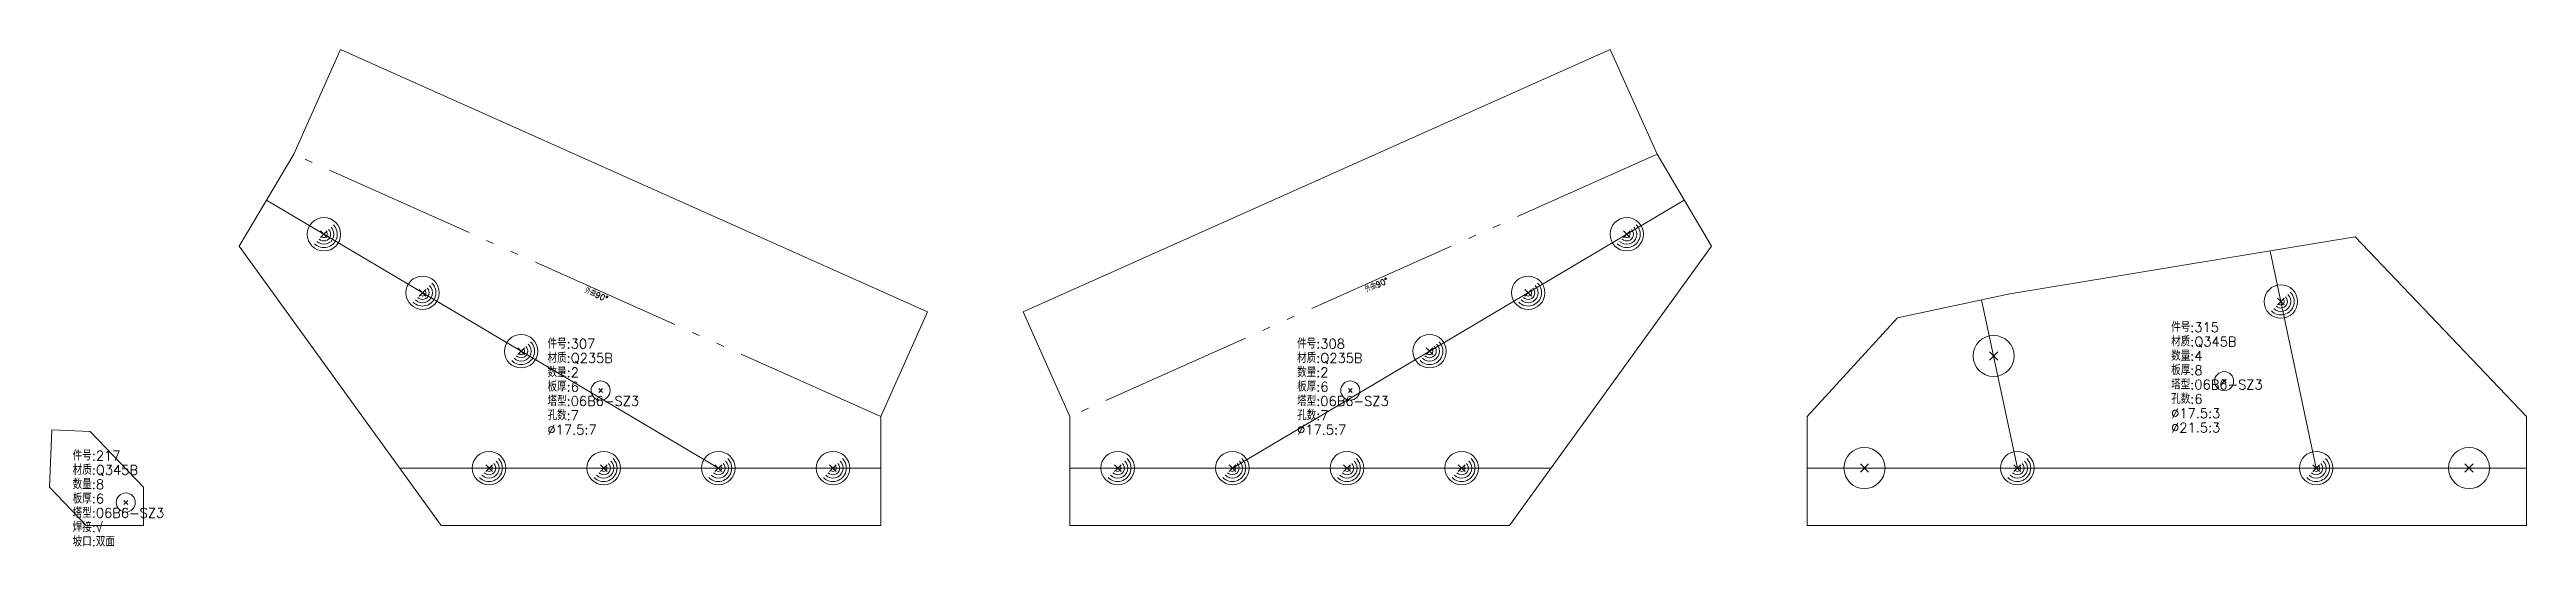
# Model space of a CAD drawing. Extents: x 0 to 24836, y -11 to 587.
# Drawn here: x 3079 to 4376, y -11 to 249 of the extents above; entities that cross this region are included whole.
import ezdxf
from ezdxf.enums import TextEntityAlignment as Align

# ---------------------------------------------------------------- set-up
doc = ezdxf.new("R2010")
doc.units = 0
doc.header["$LTSCALE"] = 20
doc.header["$MEASUREMENT"] = 0
doc.linetypes.add('制弯线', pattern=[5.9, 4, -0.5, 0.2, -0.5, 0.2, -0.5])
for name, color, linetype, lineweight in [('1', 7, 'CONTINUOUS', 25), ('2', 7, 'CONTINUOUS', 25), ('5', 7, 'CONTINUOUS', 25)]:
    doc.layers.add(name, color=color, linetype=linetype, lineweight=lineweight)
doc.styles.get("Standard").update_dxf_attribs({"font": 'simplex', "width": 0.7, "bigfont": 'gbhzfs.shx'})

msp = doc.modelspace()

# ---------------------------------------------------------------- texts
at = {"layer": '2', "color": 7, "linetype": 'Continuous', "lineweight": 13}
for rotation, p in [(337, (3358.8, 121.1)), (24, (3769.1, 121.1))]:
    msp.add_text('外曲90%%d', height=3, rotation=rotation, dxfattribs=at).set_placement(p, align=Align.BOTTOM_LEFT)
for s, p in [('件号:315', (4189.7, 99.7)), ('件号:307', (3340, 91.1)), ('件号:308', (3732.3, 91.1)), ('材质:Q345B', (4189.7, 92.2)), ('数量:4', (4189.7, 84.7)), ('材质:Q235B', (3340, 83.6)), ('数量:2', (3340, 76.1)), ('材质:Q235B', (3732.3, 83.6)), ('数量:2', (3732.3, 76.1)), ('板厚:8', (4189.7, 77.2)), ('板厚:6', (3340, 68.6)), ('塔型:06B6-SZ3', (3340, 61.1)), ('板厚:6', (3732.3, 68.6)), ('塔型:06B6-SZ3', (3732.3, 61.1)), ('塔型:06B6-SZ3', (4189.7, 69.7)), ('孔数:6', (4189.7, 62.2)), ('孔数:7', (3340, 53.6)), ('%%c17.5:7', (3340, 46.1)), ('孔数:7', (3732.3, 53.6)), ('%%c17.5:7', (3732.3, 46.1)), ('%%c17.5:3', (4189.7, 54.7)), ('%%c21.5:3', (4189.7, 47.2)), ('件号:217', (3091.5, 32.5)), ('材质:Q345B', (3091.5, 25)), ('数量:8', (3091.5, 17.5)), ('板厚:6', (3091.5, 10)), ('塔型:06B6-SZ3', (3091.5, 2.5)), ('焊接:√', (3091.5, -5)), ('坡口:双面', (3091.5, -12.5))]:
    msp.add_text(s, height=5, dxfattribs=at).set_placement(p, align=Align.BOTTOM_LEFT)

# ---------------------------------------------------------------- blocks, each defined once
blk = doc.blocks.new('板孔17.5')
at = {"layer": '5', "color": 7, "linetype": 'Continuous', "lineweight": 13}
for p, q in [((-0.2, -0.2), (0.2, 0.2)), ((-0.2, 0.2), (0.2, -0.2))]:
    blk.add_line(p, q, dxfattribs=at)
blk.add_circle((0, 0), 1, dxfattribs=at)
for radius in [0.8, 0.6, 0.4, 0.2]:
    blk.add_arc((0, 0), radius, 225, 45, dxfattribs=at)
blk = doc.blocks.new('板孔21.5')
at = {"layer": '5', "color": 7, "linetype": 'Continuous', "lineweight": 13}
for p, q in [((-0.2, -0.2), (0.2, 0.2)), ((-0.2, 0.2), (0.2, -0.2))]:
    blk.add_line(p, q, dxfattribs=at)
blk.add_circle((0, 0), 1, dxfattribs=at)

# ---------------------------------------------------------------- linework, layer by layer
at = {"layer": '1', "color": 7, "linetype": 'Continuous', "lineweight": 18}
for p, q in [((3231.7, 249.1), (3207.2, 194.3)), ((3538.9, 111.8), (3231.7, 249.1)), ((3896.2, 249.1), (3588.9, 111.8)), ((3920.7, 194.3), (3896.2, 249.1)), ((3207.2, 194.3), (3178.6, 146.2)), ((3949.2, 146.2), (3920.7, 194.3)), ((3178.6, 146.2), (3284.4, 0)), ((3843.4, 0), (3949.2, 146.2)), ((4286, 151), (4105.2, 121.2)), ((4375.6, 57), (4286, 151)), ((4105.2, 121.2), (4046.5, 108.7)), ((3514.4, 57), (3538.9, 111.8)), ((3588.9, 111.8), (3613.4, 57)), ((4046.5, 108.7), (3999.2, 57)), ((3514.4, 0), (3514.4, 57)), ((3613.4, 57), (3613.4, 0)), ((3999.2, 57), (3999.2, 0)), ((4375.6, 0), (4375.6, 57)), ((3080.6, 50), (3079.4, 20)), ((3100.6, 49.2), (3080.6, 50)), ((3128.6, 20), (3100.6, 49.2)), ((3079.4, 20), (3098.6, 0)), ((3128.6, 0), (3128.6, 20)), ((3098.6, 0), (3128.6, 0)), ((3284.4, 0), (3514.4, 0)), ((3613.4, 0), (3843.4, 0)), ((3999.2, 0), (4375.6, 0))]:
    msp.add_line(p, q, dxfattribs=at)
at = {"layer": '2', "color": 190, "linetype": '制弯线', "lineweight": 13}
for p, q in [((3514.4, 57), (3207.2, 194.3)), ((3920.7, 194.3), (3613.4, 57))]:
    msp.add_line(p, q, dxfattribs=at)
at = {"layer": '2', "color": 9, "linetype": 'Continuous', "lineweight": 13}
for p, q in [((3429.4, 30), (3192.9, 170.3)), ((3698.4, 30), (3934.9, 170.3)), ((4265.6, 30), (4241.5, 143.6)), ((4109.2, 30), (4090.5, 118)), ((3262.7, 30), (3514.4, 30)), ((3865.1, 30), (3613.4, 30)), ((4375.6, 30), (3999.2, 30))]:
    msp.add_line(p, q, dxfattribs=at)
at = {"layer": '2', "color": 7, "linetype": 'Continuous', "lineweight": 13}
for p, q in [((3368.8, 71.6), (3366.8, 69.6)), ((3366.8, 71.6), (3368.8, 69.6)), ((3761.1, 71.6), (3759.1, 69.6)), ((3759.1, 71.6), (3761.1, 69.6)), ((4218.4, 76.5), (4216.4, 74.5)), ((4216.4, 76.5), (4218.4, 74.5)), ((3120.3, 13), (3118.3, 11)), ((3118.3, 13), (3120.3, 11))]:
    msp.add_line(p, q, dxfattribs=at)
for centre in [(4217.4, 75.5), (3367.8, 70.6), (3760.1, 70.6), (3119.3, 12)]:
    msp.add_circle(centre, 5, dxfattribs=at)

# ---------------------------------------------------------------- block references
at = {"layer": '1', "color": 7, "linetype": 'Continuous', "lineweight": 13}
for name, p, xscale, yscale, zscale in [('板孔17.5', (3223, 152.4), 8.75, 8.75, 8.75), ('板孔17.5', (3904.8, 152.4), 8.75, 8.75, 8.75), ('板孔17.5', (3274.6, 121.8), 8.75, 8.75, 8.75), ('板孔17.5', (3853.2, 121.8), 8.75, 8.75, 8.75), ('板孔17.5', (4247.1, 117.2), 8.75, 8.75, 8.75), ('板孔17.5', (3326.2, 91.2), 8.75, 8.75, 8.75), ('板孔17.5', (3801.6, 91.2), 8.75, 8.75, 8.75), ('板孔21.5', (4096.8, 88.7), 10.75, 10.75, 10.75), ('板孔21.5', (4029.2, 30), 10.75, 10.75, 10.75), ('板孔21.5', (4345.6, 30), 10.75, 10.75, 10.75), ('板孔17.5', (3309.4, 30), 8.75, 8.75, 8.75), ('板孔17.5', (3369.4, 30), 8.75, 8.75, 8.75), ('板孔17.5', (3429.4, 30), 8.75, 8.75, 8.75), ('板孔17.5', (3489.4, 30), 8.75, 8.75, 8.75), ('板孔17.5', (3638.4, 30), 8.75, 8.75, 8.75), ('板孔17.5', (3698.4, 30), 8.75, 8.75, 8.75), ('板孔17.5', (3758.4, 30), 8.75, 8.75, 8.75), ('板孔17.5', (3818.4, 30), 8.75, 8.75, 8.75), ('板孔17.5', (4109.2, 30), 8.75, 8.75, 8.75), ('板孔17.5', (4265.6, 30), 8.75, 8.75, 8.75)]:
    msp.add_blockref(name, p, dxfattribs=dict(at, xscale=xscale, yscale=yscale, zscale=zscale))

msp.set_redraw_order([(e.dxf.handle, doc.entitydb.next_handle()) for e in msp.query("TEXT MTEXT ATTDEF DIMENSION ARC_DIMENSION")])  # texts and dimensions are drawn at this point

doc.saveas('drawing.dxf')
